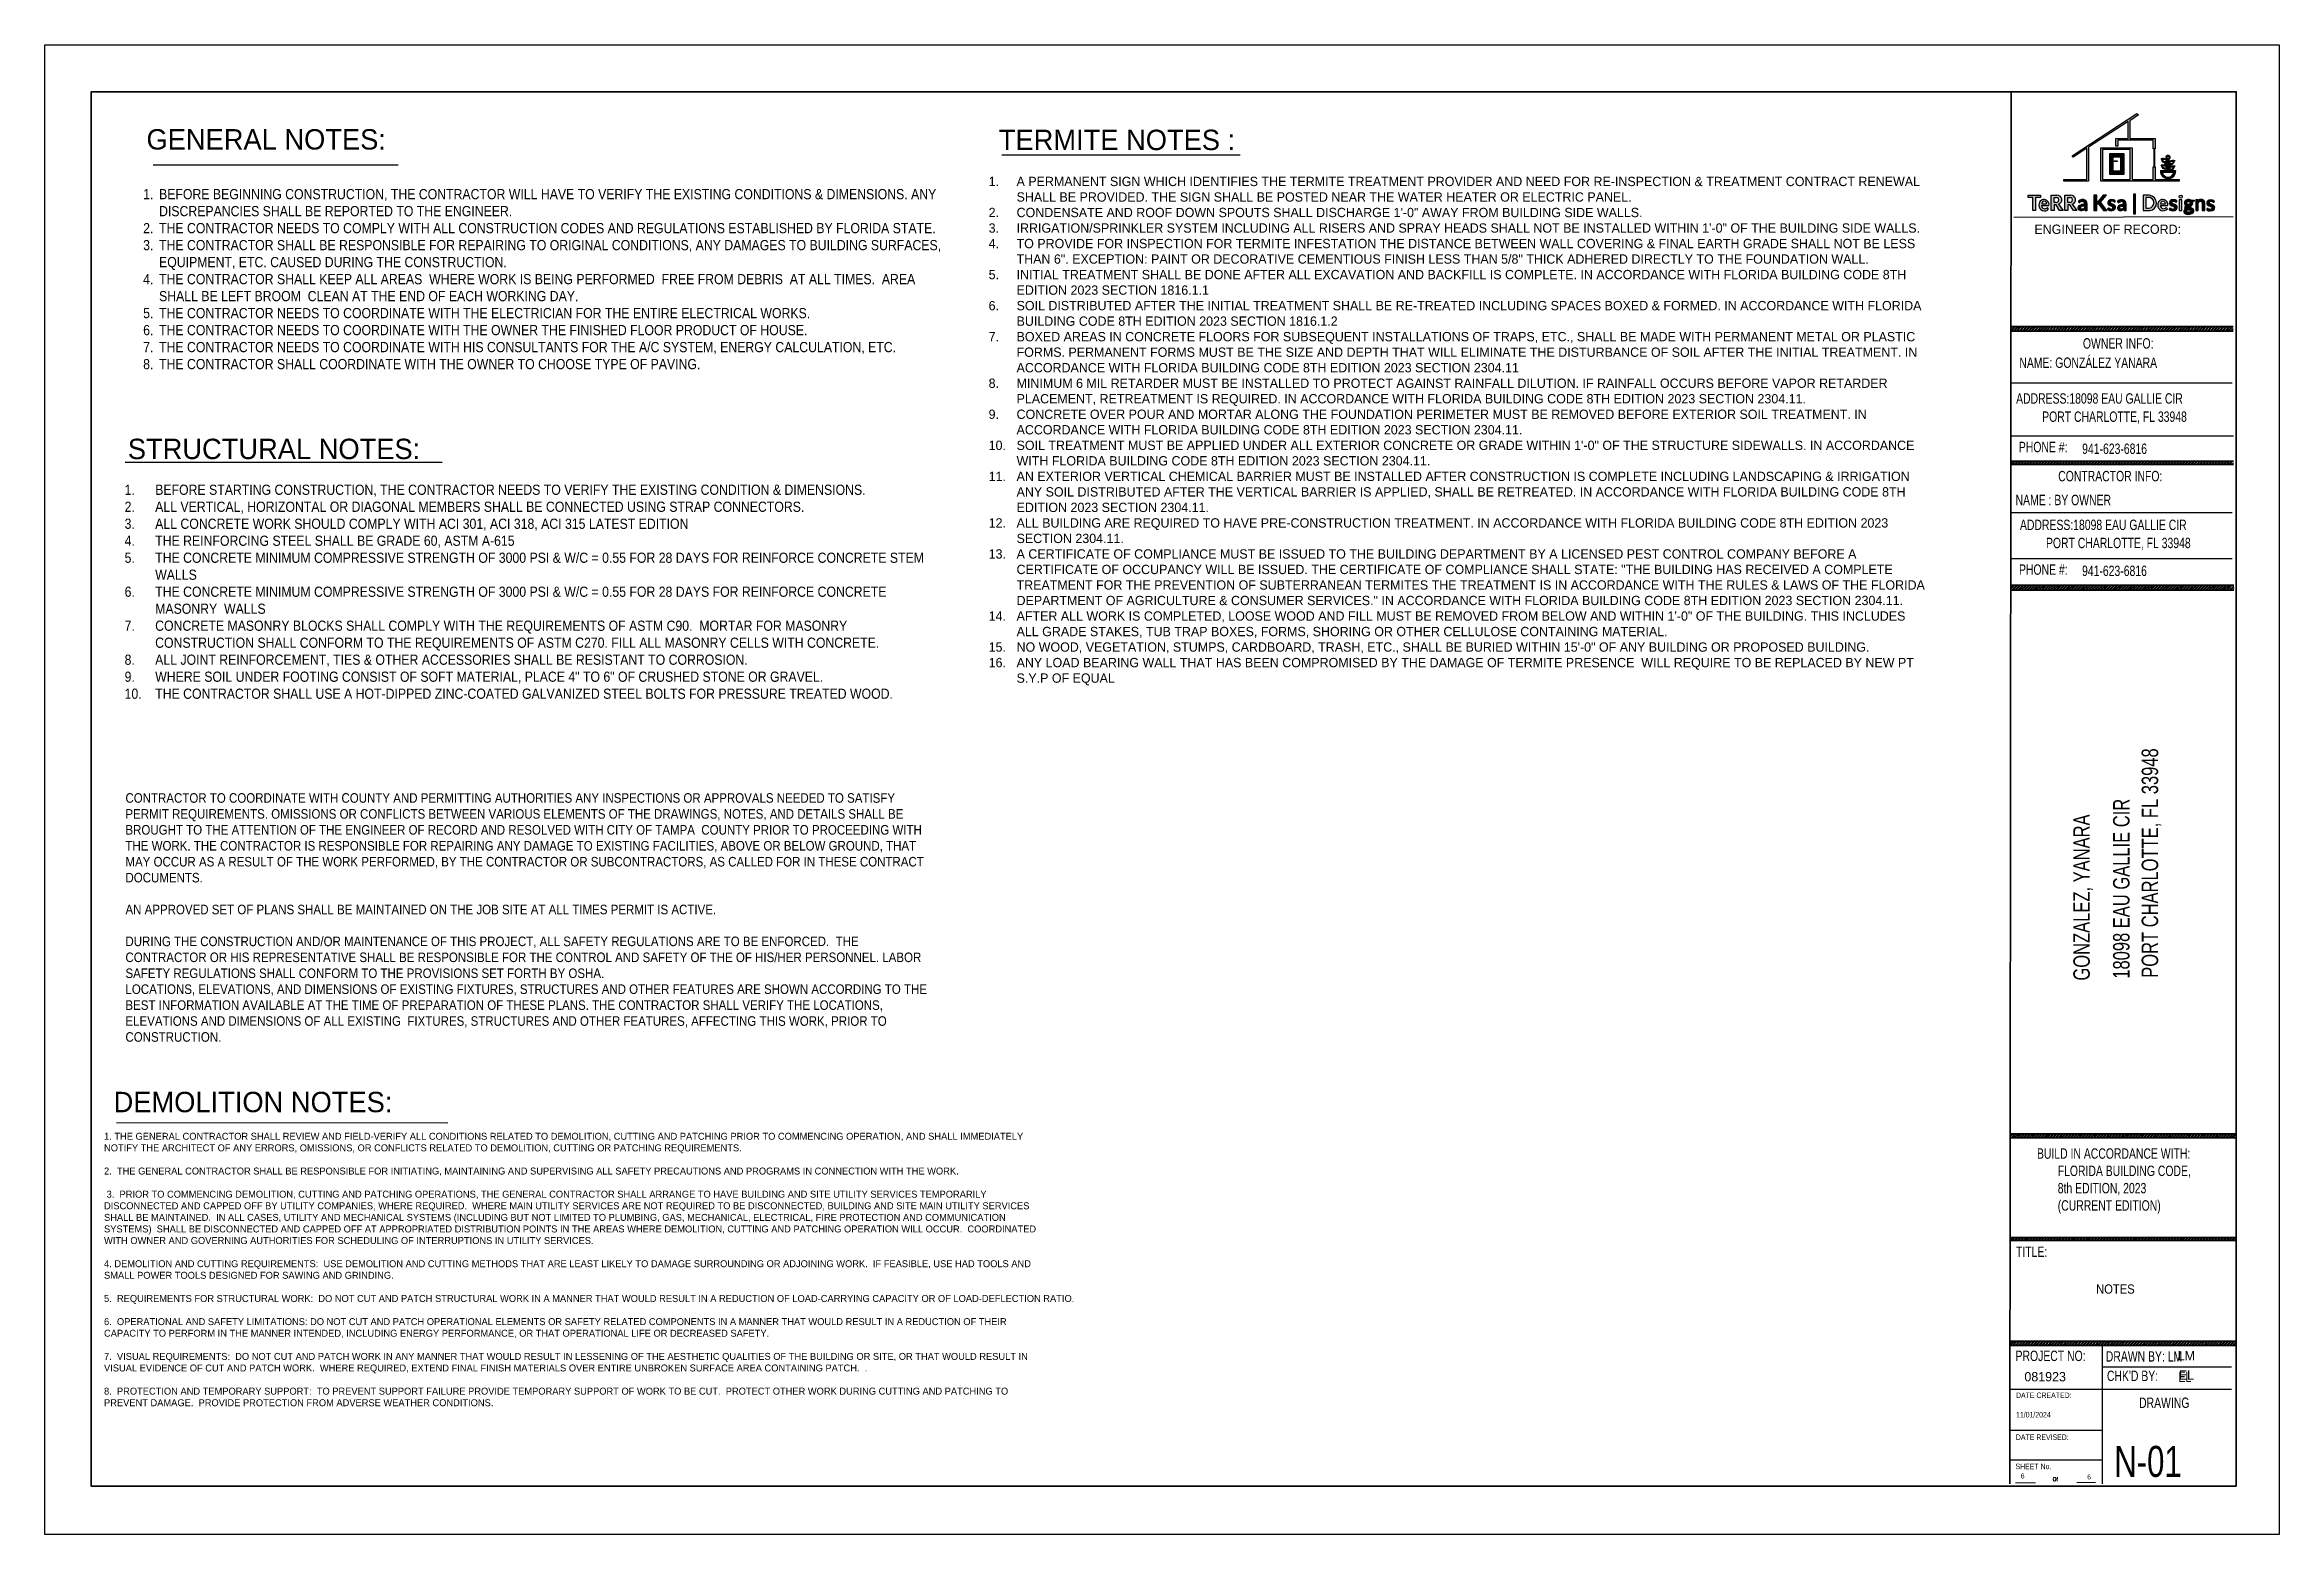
# Paper-space layout 'N-01' of a CAD drawing. Header units: inches. Extents: x 0 to 36, y 0 to 24.
import ezdxf

# ---------------------------------------------------------------- set-up
doc = ezdxf.new("R2010")
doc.units = ezdxf.units.IN
doc.header["$LTSCALE"] = 0.5
doc.header["$MEASUREMENT"] = 0
for name, color, linetype, lineweight in [('A-Anno-Titl-Bdry', 239, 'Continuous', 35), ('A-Anno-Titl-Note', 231, 'Continuous', 25), ('A-Anno-Titl-Otln', 236, 'Continuous', 35), ('A-Anno-Titl-Thin', 231, 'Continuous', 25), ('TXT', 4, 'Continuous', 9)]:
    doc.layers.add(name, color=color, linetype=linetype, lineweight=lineweight)
doc.styles.add('100A', font='arch.shx', dxfattribs={"width": 0.9, "height": 6.4})
doc.styles.add('Annotative', font='arch.shx', dxfattribs={"width": 0.75})
doc.styles.add('ARCH', font='arch.shx')
doc.styles.add('Lmar Style', font='arch.shx', dxfattribs={"width": 0.75})
doc.styles.add('RomanS', font='romans.shx')
pattern_1 = [(45, (5.927834, 0.04212), (-0.02365764, 0.02365764), []), (45, (5.943606, 0.04212), (-0.02365764, 0.02365764), [])]

psp = doc.layouts.new('N-01')

# ---------------------------------------------------------------- texts
at = {"color": 0, "transparency": 33554687, "style": 'ARCH'}
for s, p in [('GENERAL NOTES:', (1.663, 22.294, 15.451)), ('DEMOLITION NOTES:', (1.133, 6.784, 13.481))]:
    psp.add_text(s, height=0.32852, dxfattribs=at).set_placement(p)
at = {"color": 0, "transparency": 33554687, "attachment_point": 1}
for s, width, gutter_width, heights, insert, char_height, style in [('TERMITE NOTES :', 4.86673, 0.0224, [0], (15.394, 22.614), 0.32852, 'ARCH'), ('\\A1;\\pxi-1.5571,l3.5571,tD.3,3.5571,4;1.^IBEFORE BEGINNING CONSTRUCTION, THE CONTRACTOR WILL HAVE TO VERIFY THE EXISTING CONDITIONS & DIMENSIONS. ANY DISCREPANCIES SHALL BE REPORTED TO THE ENGINEER.\\P2.^ITHE CONTRACTOR NEEDS TO COMPLY WITH ALL CONSTRUCTION CODES AND REGULATIONS ESTABLISHED BY FLORIDA STATE.\\P3.^ITHE CONTRACTOR SHALL BE RESPONSIBLE FOR REPAIRING TO ORIGINAL CONDITIONS, ANY DAMAGES TO BUILDING SURFACES, EQUIPMENT, ETC. CAUSED DURING THE CONSTRUCTION.\\P4.^ITHE CONTRACTOR SHALL KEEP ALL AREAS  WHERE WORK IS BEING PERFORMED  FREE FROM DEBRIS  AT ALL TIMES.  AREA SHALL BE LEFT BROOM  CLEAN AT THE END OF EACH WORKING DAY.\\P5.^ITHE CONTRACTOR NEEDS TO COORDINATE WITH THE ELECTRICIAN FOR THE ENTIRE ELECTRICAL WORKS.\\P6.^ITHE CONTRACTOR NEEDS TO COORDINATE WITH THE OWNER THE FINISHED FLOOR PRODUCT OF HOUSE.\\P7.^ITHE CONTRACTOR NEEDS TO COORDINATE WITH HIS CONSULTANTS FOR THE A/C SYSTEM, ENERGY CALCULATION, ETC. \\P8.^ITHE CONTRACTOR SHALL COORDINATE WITH THE OWNER TO CHOOSE TYPE OF PAVING.\\P\\pi0,l0,tz; ', 13.24276, 0.0257, [8.808], (1.281, 21.658), 0.164261, '100A'), ('STRUCTURAL NOTES:', 5.5779, 0.0257, [0], (1.362, 17.635), 0.32852, 'ARCH'), ('\\A1;\\pxi-3,l4,t1;1.^IBEFORE STARTING CONSTRUCTION, THE CONTRACTOR NEEDS TO VERIFY THE EXISTING CONDITION & DIMENSIONS.\\P2.^IALL VERTICAL, HORIZONTAL OR DIAGONAL MEMBERS SHALL BE CONNECTED USING STRAP CONNECTORS.\\P3.^IALL CONCRETE WORK SHOULD COMPLY WITH ACI 301, ACI 318, ACI 315 LATEST EDITION\\P4.^ITHE REINFORCING STEEL SHALL BE GRADE 60, ASTM A-615^I\\P5.^ITHE CONCRETE MINIMUM COMPRESSIVE STRENGTH OF 3000 PSI & W/C = 0.55 FOR 28 DAYS FOR REINFORCE CONCRETE STEM WALLS\\P6.^ITHE CONCRETE MINIMUM COMPRESSIVE STRENGTH OF 3000 PSI & W/C = 0.55 FOR 28 DAYS FOR REINFORCE CONCRETE MASONRY  WALLS\\P7.^ICONCRETE MASONRY BLOCKS SHALL COMPLY WITH THE REQUIREMENTS OF ASTM C90.  MORTAR FOR MASONRY CONSTRUCTION SHALL CONFORM TO THE REQUIREMENTS OF ASTM C270. FILL ALL MASONRY CELLS WITH CONCRETE.\\P8.^IALL JOINT REINFORCEMENT, TIES & OTHER ACCESSORIES SHALL BE RESISTANT TO CORROSION.\\P9.^IWHERE SOIL UNDER FOOTING CONSIST OF SOFT MATERIAL, PLACE 4" TO 6" OF CRUSHED STONE OR GRAVEL.\\P10.^ITHE CONTRACTOR SHALL USE A HOT-DIPPED ZINC-COATED GALVANIZED STEEL BOLTS FOR PRESSURE TREATED WOOD.', 12.76387, 0.0257, [0], (1.146, 16.895), 0.164261, '100A'), ('\\A1;CONTRACTOR TO COORDINATE WITH COUNTY AND PERMITTING AUTHORITIES ANY INSPECTIONS OR APPROVALS NEEDED TO SATISFY PERMIT REQUIREMENTS. OMISSIONS OR CONFLICTS BETWEEN VARIOUS ELEMENTS OF THE DRAWINGS, NOTES, AND DETAILS SHALL BE BROUGHT TO THE ATTENTION OF THE ENGINEER OF RECORD AND RESOLVED WITH CITY OF TAMPA  COUNTY PRIOR TO PROCEEDING WITH THE WORK. THE CONTRACTOR IS RESPONSIBLE FOR REPAIRING ANY DAMAGE TO EXISTING FACILITIES, ABOVE OR BELOW GROUND, THAT MAY OCCUR AS A RESULT OF THE WORK PERFORMED, BY THE CONTRACTOR OR SUBCONTRACTORS, AS CALLED FOR IN THESE CONTRACT DOCUMENTS.\\P\\PAN APPROVED SET OF PLANS SHALL BE MAINTAINED ON THE JOB SITE AT ALL TIMES PERMIT IS ACTIVE.\\P\\PDURING THE CONSTRUCTION AND/OR MAINTENANCE OF THIS PROJECT, ALL SAFETY REGULATIONS ARE TO BE ENFORCED.  THE CONTRACTOR OR HIS REPRESENTATIVE SHALL BE RESPONSIBLE FOR THE CONTROL AND SAFETY OF THE OF HIS/HER PERSONNEL. LABOR SAFETY REGULATIONS SHALL CONFORM TO THE PROVISIONS SET FORTH BY OSHA.\\PLOCATIONS, ELEVATIONS, AND DIMENSIONS OF EXISTING FIXTURES, STRUCTURES AND OTHER FEATURES ARE SHOWN ACCORDING TO THE BEST INFORMATION AVAILABLE AT THE TIME OF PREPARATION OF THESE PLANS. THE CONTRACTOR SHALL VERIFY THE LOCATIONS, ELEVATIONS AND DIMENSIONS OF ALL EXISTING  FIXTURES, STRUCTURES AND OTHER FEATURES, AFFECTING THIS WORK, PRIOR TO CONSTRUCTION.', 12.92488, 9.929, [25.084], (1.324, 11.924), 0.153995, '100A'), ('\\pxqc;NOTES', 4.26673, 0.469, [0.113], (31.249, 4.01), 0.15, '100A')]:
    psp.add_mtext_dynamic_manual_height_columns(s, width=width, gutter_width=gutter_width, heights=heights, dxfattribs=dict(at, insert=insert, char_height=char_height, style=style))
at = {"color": 0, "transparency": 33554687, "attachment_point": 1, "style": 'ARCH'}
for s, insert, char_height, width in [('\\P\\pxi-3,l3,t3;1.^IA PERMANENT SIGN WHICH IDENTIFIES THE TERMITE TREATMENT PROVIDER AND NEED FOR RE-INSPECTION & TREATMENT CONTRACT RENEWAL SHALL BE PROVIDED. THE SIGN SHALL BE POSTED NEAR THE WATER HEATER OR ELECTRIC PANEL.\\P2.^ICONDENSATE AND ROOF DOWN SPOUTS SHALL DISCHARGE 1\'-0" AWAY FROM BUILDING SIDE WALLS.\\P3.^IIRRIGATION/SPRINKLER SYSTEM INCLUDING ALL RISERS AND SPRAY HEADS SHALL NOT BE INSTALLED WITHIN 1\'-0" OF THE BUILDING SIDE WALLS.\\P4.^ITO PROVIDE FOR INSPECTION FOR TERMITE INFESTATION THE DISTANCE BETWEEN WALL COVERING & FINAL EARTH GRADE SHALL NOT BE LESS THAN 6". EXCEPTION: PAINT OR DECORATIVE CEMENTIOUS FINISH LESS THAN 5/8" THICK ADHERED DIRECTLY TO THE FOUNDATION WALL.\\P5.^IINITIAL TREATMENT SHALL BE DONE AFTER ALL EXCAVATION AND BACKFILL IS COMPLETE. IN ACCORDANCE WITH FLORIDA BUILDING CODE 8TH EDITION 2023 SECTION 1816.1.1\\P6.^ISOIL DISTRIBUTED AFTER THE INITIAL TREATMENT SHALL BE RE-TREATED INCLUDING SPACES BOXED & FORMED. IN ACCORDANCE WITH FLORIDA BUILDING CODE 8TH EDITION 2023 SECTION 1816.1.2\\P7.^IBOXED AREAS IN CONCRETE FLOORS FOR SUBSEQUENT INSTALLATIONS OF TRAPS, ETC., SHALL BE MADE WITH PERMANENT METAL OR PLASTIC FORMS. PERMANENT FORMS MUST BE THE SIZE AND DEPTH THAT WILL ELIMINATE THE DISTURBANCE OF SOIL AFTER THE INITIAL TREATMENT. IN ACCORDANCE WITH FLORIDA BUILDING CODE 8TH EDITION 2023 SECTION 2304.11\\P8.^IMINIMUM 6 MIL RETARDER MUST BE INSTALLED TO PROTECT AGAINST RAINFALL DILUTION. IF RAINFALL OCCURS BEFORE VAPOR RETARDER PLACEMENT, RETREATMENT IS REQUIRED. IN ACCORDANCE WITH FLORIDA BUILDING CODE 8TH EDITION 2023 SECTION 2304.11.\\P9.^ICONCRETE OVER POUR AND MORTAR ALONG THE FOUNDATION PERIMETER MUST BE REMOVED BEFORE EXTERIOR SOIL TREATMENT. IN ACCORDANCE WITH FLORIDA BUILDING CODE 8TH EDITION 2023 SECTION 2304.11.\\P10.^ISOIL TREATMENT MUST BE APPLIED UNDER ALL EXTERIOR CONCRETE OR GRADE WITHIN 1\'-0" OF THE STRUCTURE SIDEWALLS. IN ACCORDANCE WITH FLORIDA BUILDING CODE 8TH EDITION 2023 SECTION 2304.11.\\P11.^IAN EXTERIOR VERTICAL CHEMICAL BARRIER MUST BE INSTALLED AFTER CONSTRUCTION IS COMPLETE INCLUDING LANDSCAPING & IRRIGATION ANY SOIL DISTRIBUTED AFTER THE VERTICAL BARRIER IS APPLIED, SHALL BE RETREATED. IN ACCORDANCE WITH FLORIDA BUILDING CODE 8TH EDITION 2023 SECTION 2304.11.\\P12.^IALL BUILDING ARE REQUIRED TO HAVE PRE-CONSTRUCTION TREATMENT. IN ACCORDANCE WITH FLORIDA BUILDING CODE 8TH EDITION 2023 SECTION 2304.11.\\P13.^IA CERTIFICATE OF COMPLIANCE MUST BE ISSUED TO THE BUILDING DEPARTMENT BY A LICENSED PEST CONTROL COMPANY BEFORE A CERTIFICATE OF OCCUPANCY WILL BE ISSUED. THE CERTIFICATE OF COMPLIANCE SHALL STATE: "THE BUILDING HAS RECEIVED A COMPLETE TREATMENT FOR THE PREVENTION OF SUBTERRANEAN TERMITES THE TREATMENT IS IN ACCORDANCE WITH THE RULES & LAWS OF THE FLORIDA DEPARTMENT OF AGRICULTURE & CONSUMER SERVICES." IN ACCORDANCE WITH FLORIDA BUILDING CODE 8TH EDITION 2023 SECTION 2304.11.\\P14.^IAFTER ALL WORK IS COMPLETED, LOOSE WOOD AND FILL MUST BE REMOVED FROM BELOW AND WITHIN 1\'-0" OF THE BUILDING. THIS INCLUDES ALL GRADE STAKES, TUB TRAP BOXES, FORMS, SHORING OR OTHER CELLULOSE CONTAINING MATERIAL.\\P15.^INO WOOD, VEGETATION, STUMPS, CARDBOARD, TRASH, ETC., SHALL BE BURIED WITHIN 15\'-0" OF ANY BUILDING OR PROPOSED BUILDING.\\P16.^IANY LOAD BEARING WALL THAT HAS BEEN COMPROMISED BY THE DAMAGE OF TERMITE PRESENCE  WILL REQUIRE TO BE REPLACED BY NEW PT S.Y.P OF EQUAL ', (15.23, 22.105), 0.15, 15.05476), ('\\P1. THE GENERAL CONTRACTOR SHALL REVIEW AND FIELD-VERIFY ALL CONDITIONS RELATED TO DEMOLITION, CUTTING AND PATCHING PRIOR TO COMMENCING OPERATION, AND SHALL IMMEDIATELY NOTIFY THE ARCHITECT OF ANY ERRORS, OMISSIONS, OR CONFLICTS RELATED TO DEMOLITION, CUTTING OR PATCHING REQUIREMENTS.\\P\\P2.  THE GENERAL CONTRACTOR SHALL BE RESPONSIBLE FOR INITIATING, MAINTAINING AND SUPERVISING ALL SAFETY PRECAUTIONS AND PROGRAMS IN CONNECTION WITH THE WORK.\\P\\P 3.  PRIOR TO COMMENCING DEMOLITION, CUTTING AND PATCHING OPERATIONS, THE GENERAL CONTRACTOR SHALL ARRANGE TO HAVE BUILDING AND SITE UTILITY SERVICES TEMPORARILY DISCONNECTED AND CAPPED OFF BY UTILITY COMPANIES, WHERE REQUIRED.  WHERE MAIN UTILITY SERVICES ARE NOT REQUIRED TO BE DISCONNECTED, BUILDING AND SITE MAIN UTILITY SERVICES SHALL BE MAINTAINED.  IN ALL CASES, UTILITY AND MECHANICAL SYSTEMS (INCLUDING BUT NOT LIMITED TO PLUMBING, GAS, MECHANICAL, ELECTRICAL, FIRE PROTECTION AND COMMUNICATION SYSTEMS)  SHALL BE DISCONNECTED AND CAPPED OFF AT APPROPRIATED DISTRIBUTION POINTS IN THE AREAS WHERE DEMOLITION, CUTTING AND PATCHING OPERATION WILL OCCUR.  COORDINATED WITH OWNER AND GOVERNING AUTHORITIES FOR SCHEDULING OF INTERRUPTIONS IN UTILITY SERVICES.\\P\\P4. DEMOLITION AND CUTTING REQUIREMENTS:  USE DEMOLITION AND CUTTING METHODS THAT ARE LEAST LIKELY TO DAMAGE SURROUNDING OR ADJOINING WORK.  IF FEASIBLE, USE HAD TOOLS AND SMALL POWER TOOLS DESIGNED FOR SAWING AND GRINDING.\\P\\P5.  REQUIREMENTS FOR STRUCTURAL WORK:  DO NOT CUT AND PATCH STRUCTURAL WORK IN A MANNER THAT WOULD RESULT IN A REDUCTION OF LOAD-CARRYING CAPACITY OR OF LOAD-DEFLECTION RATIO.\\P\\P6.  OPERATIONAL AND SAFETY LIMITATIONS: DO NOT CUT AND PATCH OPERATIONAL ELEMENTS OR SAFETY RELATED COMPONENTS IN A MANNER THAT WOULD RESULT IN A REDUCTION OF THEIR CAPACITY TO PERFORM IN THE MANNER INTENDED, INCLUDING ENERGY PERFORMANCE, OR THAT OPERATIONAL LIFE OR DECREASED SAFETY.\\P\\P7.  VISUAL REQUIREMENTS:  DO NOT CUT AND PATCH WORK IN ANY MANNER THAT WOULD RESULT IN LESSENING OF THE AESTHETIC QUALITIES OF THE BUILDING OR SITE, OR THAT WOULD RESULT IN VISUAL EVIDENCE OF CUT AND PATCH WORK.  WHERE REQUIRED, EXTEND FINAL FINISH MATERIALS OVER ENTIRE UNBROKEN SURFACE AREA CONTAINING PATCH.  .\\P\\P8.  PROTECTION AND TEMPORARY SUPPORT:  TO PREVENT SUPPORT FAILURE PROVIDE TEMPORARY SUPPORT OF WORK TO BE CUT.  PROTECT OTHER WORK DURING CUTTING AND PATCHING TO PREVENT DAMAGE.  PROVIDE PROTECTION FROM ADVERSE WEATHER CONDITIONS.', (0.979, 6.639), 0.111968, 15.21614)]:
    psp.add_mtext(s, dxfattribs=dict(at, insert=insert, char_height=char_height, width=width))
at = {"attachment_point": 1, "style": 'ARCH'}
for s, width, insert, char_height in [('LM', 1.76147, (34.386, 2.935), 0.15), ('081923', 1.76147, (31.916, 2.598), 0.15), ('EL', 1.76147, (34.404, 2.625), 0.15), ('6', 1.76147, (31.857, 0.963), 0.08), ('6', 0.78608, (32.928, 0.947), 0.0782)]:
    psp.add_mtext_dynamic_manual_height_columns(s, width=width, gutter_width=0.469, heights=[0], dxfattribs=dict(at, insert=insert, char_height=char_height))
at = {"insert": (33.364, 1.408), "char_height": 0.5, "width": 0.80293, "attachment_point": 1, "style": 'Annotative'}
psp.add_mtext('N-01', dxfattribs=at)

# ---------------------------------------------------------------- blocks, each defined once
blk = doc.blocks.new('TB-24X36')
h = blk.add_hatch(color=256)
h.dxf.hatch_style = 1
h.paths.add_polyline_path([(32.814, 22.069), (32.814, 21.797), (32.619, 21.797), (32.619, 21.673), (32.649, 21.673), (32.649, 21.77), (33.219, 21.77), (33.219, 21.628), (33.232, 21.628), (33.232, 21.343), (33.219, 21.343), (33.219, 21.137), (32.878, 21.137), (32.878, 21.648), (32.377, 21.648), (32.377, 21.111), (33.635, 21.111), (33.635, 21.138), (33.248, 21.138), (33.248, 21.343), (33.238, 21.343), (33.238, 21.628), (33.248, 21.628), (33.248, 21.795), (32.84, 21.795), (32.84, 22.084), (32.981, 22.176), (32.956, 22.201), (31.913, 21.519), (31.929, 21.496), (32.147, 21.639), (32.147, 21.139), (31.78, 21.139), (31.78, 21.109), (32.174, 21.109), (32.174, 21.655)])
h.paths.add_polyline_path([(32.403, 21.619), (32.847, 21.619), (32.847, 21.139), (32.403, 21.139)], flags=16)
h.paths.add_polyline_path([(32.516, 21.548), (32.752, 21.548), (32.752, 21.224), (32.516, 21.224)], flags=0)
h.paths.add_polyline_path([(32.544, 21.52), (32.725, 21.52), (32.725, 21.252), (32.544, 21.252)], flags=0)
h.paths.add_polyline_path([(32.563, 21.5), (32.705, 21.5), (32.705, 21.271), (32.563, 21.271)], flags=0)
h.paths.add_polyline_path([(32.57, 21.494), (32.699, 21.494), (32.699, 21.278), (32.57, 21.278)], flags=0)
h.paths.add_polyline_path([(32.589, 21.436), (32.64, 21.436), (32.64, 21.428), (32.589, 21.428)], flags=0)
h.paths.add_polyline_path([(32.705, 21.5), (32.563, 21.5), (32.563, 21.271), (32.705, 21.271)], flags=0)
h = blk.add_hatch(color=256)
h.dxf.hatch_style = 1
h.paths.add_polyline_path([(32.752, 21.548), (32.516, 21.548), (32.516, 21.224), (32.752, 21.224)])
h.paths.add_polyline_path([(32.725, 21.52), (32.725, 21.252), (32.544, 21.252), (32.544, 21.52)], flags=16)
h.paths.add_polyline_path([(32.705, 21.5), (32.705, 21.271), (32.563, 21.271), (32.563, 21.5)], flags=0)
h.paths.add_polyline_path([(32.699, 21.494), (32.699, 21.278), (32.57, 21.278), (32.57, 21.494)], flags=0)
h.paths.add_polyline_path([(32.64, 21.436), (32.64, 21.428), (32.589, 21.428), (32.589, 21.436)], flags=0)
h = blk.add_hatch(color=256)
h.dxf.hatch_style = 1
h.paths.add_polyline_path([(32.705, 21.5), (32.563, 21.5), (32.563, 21.271), (32.705, 21.271)])
h.paths.add_polyline_path([(32.699, 21.494), (32.699, 21.278), (32.57, 21.278), (32.57, 21.494)], flags=16)
h.paths.add_polyline_path([(32.64, 21.436), (32.64, 21.428), (32.589, 21.428), (32.589, 21.436)], flags=0)
h.paths.add_polyline_path([(32.64, 21.436), (32.589, 21.436), (32.589, 21.428), (32.64, 21.428)], flags=0)
h = blk.add_hatch(color=256)
h.dxf.hatch_style = 1
edge = h.paths.add_edge_path()
edge.add_arc((33.457, 21.493), 0.0337, 292.0716, 609.5125)
edge.add_line((33.445, 21.461), (33.445, 21.437))
edge.add_spline(control_points=[(33.445, 21.437), (33.438, 21.447), (33.415, 21.477), (33.374, 21.474), (33.345, 21.471)], knot_values=[0.000147, 0.000147, 0.000147, 0.000147, 0.056937, 0.18961, 0.18961, 0.18961, 0.18961], degree=3, periodic=0)
edge.add_spline(control_points=[(33.345, 21.471), (33.349, 21.464), (33.366, 21.437), (33.397, 21.386), (33.433, 21.406), (33.445, 21.413)], knot_values=[0.000093, 0.000093, 0.000093, 0.000093, 0.044317, 0.163563, 0.228901, 0.228901, 0.228901, 0.228901], degree=3, periodic=0)
edge.add_line((33.445, 21.413), (33.445, 21.334))
edge.add_spline(control_points=[(33.445, 21.334), (33.438, 21.344), (33.415, 21.375), (33.374, 21.371), (33.345, 21.368)], knot_values=[0.000048, 0.000048, 0.000048, 0.000048, 0.056937, 0.18961, 0.18961, 0.18961, 0.18961], degree=3, periodic=0)
edge.add_spline(control_points=[(33.345, 21.368), (33.349, 21.361), (33.366, 21.335), (33.397, 21.283), (33.433, 21.303), (33.445, 21.31)], knot_values=[0.000029, 0.000029, 0.000029, 0.000029, 0.044253, 0.163499, 0.228901, 0.228901, 0.228901, 0.228901], degree=3, periodic=0)
edge.add_line((33.445, 21.31), (33.445, 21.283))
edge.add_line((33.445, 21.283), (33.335, 21.283))
edge.add_arc((33.458, 21.271), 0.123, 174.3758, 365.6304)
edge.add_line((33.58, 21.283), (33.507, 21.283))
edge.add_spline(control_points=[(33.507, 21.283), (33.507, 21.283), (33.505, 21.283), (33.503, 21.283), (33.502, 21.283)], knot_values=[0.057332, 0.057332, 0.057332, 0.057332, 0.059217, 0.067464, 0.067464, 0.067464, 0.067464], degree=3, periodic=0)
edge.add_line((33.502, 21.283), (33.47, 21.283))
edge.add_line((33.47, 21.283), (33.47, 21.296))
edge.add_spline(control_points=[(33.47, 21.296), (33.48, 21.29), (33.491, 21.284), (33.502, 21.283)], knot_values=[0, 0, 0, 0, 0.057332, 0.057332, 0.057332, 0.057332], degree=3, periodic=0)
edge.add_line((33.502, 21.283), (33.507, 21.283))
edge.add_spline(control_points=[(33.507, 21.283), (33.527, 21.285), (33.549, 21.321), (33.566, 21.347), (33.57, 21.354)], knot_values=[0.067464, 0.067464, 0.067464, 0.067464, 0.184823, 0.229048, 0.229048, 0.229048, 0.229048], degree=3, periodic=0)
edge.add_spline(control_points=[(33.57, 21.354), (33.541, 21.357), (33.5, 21.361), (33.477, 21.33), (33.47, 21.321)], knot_values=[0, 0, 0, 0, 0.132673, 0.189716, 0.189716, 0.189716, 0.189716], degree=3, periodic=0)
edge.add_line((33.47, 21.321), (33.47, 21.386))
edge.add_spline(control_points=[(33.47, 21.386), (33.482, 21.379), (33.517, 21.359), (33.549, 21.411), (33.565, 21.437), (33.57, 21.444)], knot_values=[0, 0, 0, 0, 0.065431, 0.184676, 0.228901, 0.228901, 0.228901, 0.228901], degree=3, periodic=0)
edge.add_spline(control_points=[(33.57, 21.444), (33.541, 21.447), (33.5, 21.451), (33.477, 21.42), (33.47, 21.41)], knot_values=[0, 0, 0, 0, 0.132673, 0.18961, 0.18961, 0.18961, 0.18961], degree=3, periodic=0)
edge.add_line((33.47, 21.41), (33.47, 21.461))
edge = h.paths.add_edge_path(flags=16)
edge.add_spline(control_points=[(33.433, 21.431), (33.428, 21.426), (33.416, 21.416), (33.383, 21.422), (33.373, 21.444), (33.367, 21.457)], knot_values=[0, 0, 0, 0, 0.031107, 0.077894, 0.146017, 0.146017, 0.146017, 0.146017], degree=3, periodic=0)
edge.add_spline(control_points=[(33.367, 21.457), (33.385, 21.459), (33.414, 21.461), (33.428, 21.439), (33.433, 21.431)], knot_values=[0, 0, 0, 0, 0.082948, 0.129225, 0.129225, 0.129225, 0.129225], degree=3, periodic=0)
h.paths.add_polyline_path([(33.439, 21.493, -1), (33.475, 21.493, -1)], flags=16)
edge = h.paths.add_edge_path(flags=16)
edge.add_spline(control_points=[(33.482, 21.404), (33.487, 21.412), (33.501, 21.434), (33.529, 21.432), (33.547, 21.43)], knot_values=[0, 0, 0, 0, 0.046277, 0.129225, 0.129225, 0.129225, 0.129225], degree=3, periodic=0)
edge.add_spline(control_points=[(33.547, 21.43), (33.542, 21.417), (33.532, 21.395), (33.498, 21.389), (33.486, 21.4), (33.482, 21.404)], knot_values=[0, 0, 0, 0, 0.068123, 0.11491, 0.146017, 0.146017, 0.146017, 0.146017], degree=3, periodic=0)
edge = h.paths.add_edge_path(flags=16)
edge.add_spline(control_points=[(33.367, 21.354), (33.385, 21.356), (33.414, 21.359), (33.428, 21.336), (33.433, 21.328)], knot_values=[0, 0, 0, 0, 0.082948, 0.129225, 0.129225, 0.129225, 0.129225], degree=3, periodic=0)
edge.add_spline(control_points=[(33.433, 21.328), (33.428, 21.324), (33.416, 21.313), (33.383, 21.32), (33.373, 21.341), (33.367, 21.354)], knot_values=[0, 0, 0, 0, 0.031107, 0.077894, 0.146017, 0.146017, 0.146017, 0.146017], degree=3, periodic=0)
edge = h.paths.add_edge_path(flags=16)
edge.add_spline(control_points=[(33.482, 21.314), (33.487, 21.322), (33.501, 21.345), (33.529, 21.342), (33.548, 21.341)], knot_values=[0, 0, 0, 0, 0.046277, 0.129225, 0.129225, 0.129225, 0.129225], degree=3, periodic=0)
edge.add_spline(control_points=[(33.548, 21.341), (33.542, 21.328), (33.532, 21.306), (33.498, 21.3), (33.486, 21.31), (33.482, 21.314)], knot_values=[0, 0, 0, 0, 0.068123, 0.11491, 0.146017, 0.146017, 0.146017, 0.146017], degree=3, periodic=0)
h.paths.add_polyline_path([(33.55, 21.257, -0.874805), (33.363, 21.257)], flags=16)
h = blk.add_hatch(color=256)
h.dxf.hatch_style = 1
h.paths.add_polyline_path([(33.473, 21.36, 1), (33.498, 21.36, 1)])
h.paths.add_polyline_path([(33.493, 21.36, -1), (33.477, 21.36, -1)], flags=16)
h.paths.add_polyline_path([(33.407, 21.382, 1), (33.44, 21.382, 1)])
h.paths.add_polyline_path([(33.435, 21.382, -1), (33.412, 21.382, -1)], flags=16)
h = blk.add_hatch(color=256)
h.dxf.hatch_style = 1
h.paths.add_polyline_path([(31.323, 20.844), (31.402, 20.844), (31.402, 20.883), (31.204, 20.883), (31.204, 20.845), (31.279, 20.845), (31.279, 20.636), (31.323, 20.636)])
h.paths.add_polyline_path([(31.378, 20.725, 0.725804), (31.534, 20.663), (31.516, 20.685, -0.702511), (31.421, 20.717), (31.539, 20.717, 1.160584)])
h.paths.add_polyline_path([(31.501, 20.743), (31.423, 20.745, -1.06753)], flags=16)
h.paths.add_polyline_path([(31.666, 20.882), (31.575, 20.882), (31.575, 20.635), (31.622, 20.636), (31.622, 20.728, -0.066341), (31.655, 20.73), (31.711, 20.639), (31.766, 20.637), (31.691, 20.74, 0.919487)])
h.paths.add_polyline_path([(31.621, 20.848), (31.654, 20.848, -1.053423), (31.656, 20.766), (31.621, 20.765)], flags=16)
h.paths.add_polyline_path([(31.888, 20.883), (31.797, 20.883), (31.797, 20.635), (31.845, 20.636), (31.845, 20.728, -0.066341), (31.877, 20.73), (31.933, 20.639), (31.988, 20.638), (31.913, 20.74, 0.919487)])
h.paths.add_polyline_path([(31.843, 20.848), (31.876, 20.848, -1.053423), (31.878, 20.766), (31.843, 20.765)], flags=16)
h.paths.add_polyline_path([(33.292, 20.725, 0.725804), (33.448, 20.664), (33.429, 20.685, -0.702511), (33.334, 20.718), (33.452, 20.718, 1.160584)])
h.paths.add_polyline_path([(33.337, 20.746, -1.06753), (33.415, 20.744)], flags=16)
h = blk.add_hatch(color=256)
h.dxf.hatch_style = 1
h.paths.add_polyline_path([(32.464, 20.882), (32.413, 20.882), (32.331, 20.78), (32.308, 20.78), (32.308, 20.884), (32.262, 20.884), (32.262, 20.637), (32.31, 20.637), (32.31, 20.745), (32.335, 20.745), (32.42, 20.637), (32.47, 20.637), (32.376, 20.764), (32.37, 20.77)])
h = blk.add_hatch(color=256)
h.dxf.hatch_style = 1
h.paths.add_polyline_path([(32.932, 20.9), (32.901, 20.9), (32.901, 20.583), (32.932, 20.583)])
h = blk.add_hatch(color=256)
h.dxf.hatch_style = 1
h.paths.add_polyline_path([(33.159, 20.883), (33.057, 20.884), (33.057, 20.635), (33.161, 20.635, 0.89591)])
h.paths.add_polyline_path([(33.161, 20.677), (33.101, 20.677), (33.101, 20.845), (33.167, 20.845, -0.778769)], flags=16)
h.paths.add_polyline_path([(33.68, 20.81), (33.638, 20.81), (33.638, 20.637), (33.68, 20.637)])
h.paths.add_polyline_path([(33.636, 20.861, 1), (33.687, 20.861, 1)])
h = blk.add_hatch(color=256)
h.dxf.hatch_style = 1
h.paths.add_polyline_path([(32.121, 20.805, 0.311148), (32.017, 20.788, 0.727512), (32.035, 20.769, 0.021646), (32.064, 20.78, -0.539298), (32.111, 20.757), (32.111, 20.736, 0.133292), (32.024, 20.715, 0.475606), (32.021, 20.647, 0.365876), (32.114, 20.658), (32.12, 20.639), (32.129, 20.634), (32.151, 20.634), (32.151, 20.751, 0.301099)])
h.paths.add_polyline_path([(32.111, 20.711), (32.111, 20.682, -0.390959), (32.053, 20.669, -0.388833), (32.049, 20.692, -0.252119), (32.076, 20.708)], flags=16)
h = blk.add_hatch(color=256)
h.dxf.hatch_style = 1
h.paths.add_polyline_path([(32.528, 20.754, -0.541614), (32.537, 20.784, -0.211981), (32.588, 20.775, 0.771475), (32.604, 20.794, 0.363384), (32.498, 20.793, 0.561554), (32.518, 20.716), (32.56, 20.701, -0.724739), (32.55, 20.661, -0.120496), (32.506, 20.673, 0.667097), (32.485, 20.652, 0.385681), (32.601, 20.659, 0.540897), (32.578, 20.733)])
h = blk.add_hatch(color=256)
h.dxf.hatch_style = 1
h.paths.add_polyline_path([(32.749, 20.804, 0.311148), (32.645, 20.786, 0.727512), (32.663, 20.767, 0.021646), (32.692, 20.779, -0.539298), (32.739, 20.756), (32.739, 20.735, 0.133292), (32.652, 20.713, 0.475606), (32.649, 20.645, 0.365876), (32.742, 20.656), (32.748, 20.638), (32.757, 20.633), (32.779, 20.633), (32.779, 20.75, 0.301099)])
h.paths.add_polyline_path([(32.739, 20.709), (32.739, 20.68, -0.390959), (32.681, 20.667, -0.388833), (32.677, 20.69, -0.252119), (32.704, 20.706)], flags=16)
h = blk.add_hatch(color=256)
h.dxf.hatch_style = 1
h.paths.add_polyline_path([(33.521, 20.752, -0.541614), (33.53, 20.782, -0.211981), (33.581, 20.773, 0.771475), (33.597, 20.792, 0.363384), (33.491, 20.791, 0.561554), (33.511, 20.714), (33.553, 20.699, -0.724739), (33.543, 20.659, -0.120496), (33.5, 20.672, 0.667097), (33.478, 20.65, 0.385681), (33.594, 20.657, 0.540897), (33.571, 20.731)])
h = blk.add_hatch(color=256)
h.dxf.hatch_style = 1
edge = h.paths.add_edge_path()
edge.add_ellipse((33.787, 20.757), major_axis=(0.0674, 0), ratio=0.839251, start_angle=251.0262, end_angle=378.0221)
edge.add_line((33.851, 20.775), (33.878, 20.785))
edge.add_line((33.878, 20.785), (33.878, 20.802))
edge.add_line((33.878, 20.802), (33.828, 20.802))
edge.add_ellipse((33.787, 20.757), major_axis=(0.0674, 0), ratio=0.839251, start_angle=412.6517, end_angle=593.8347)
edge.add_arc((33.755, 20.682), 0.0305, 104.0661, 241.2618)
edge.add_arc((33.748, 20.62), 0.0367, 102.2675, 255.5413)
edge.add_arc((33.785, 20.687), 0.113, 245.8832, 316.0011)
edge.add_arc((33.83, 20.633), 0.0444, 326.437, 449.1029)
edge.add_line((33.831, 20.678), (33.771, 20.679))
edge.add_arc((33.777, 20.693), 0.0159, 137.7006, 245.2707, ccw=False)
edge = h.paths.add_edge_path(flags=16)
edge.add_ellipse((33.788, 20.758), major_axis=(0.0307, 0), ratio=0.742552, start_angle=0, end_angle=360)
edge = h.paths.add_edge_path(flags=16)
edge.add_ellipse((33.789, 20.629), major_axis=(0.0418, 0), ratio=0.42029, start_angle=0, end_angle=360)
h = blk.add_hatch(color=256)
h.dxf.hatch_style = 1
h.paths.add_polyline_path([(34.009, 20.764), (34.009, 20.638), (34.051, 20.638), (34.051, 20.763, 0.67117), (33.942, 20.791), (33.942, 20.811), (33.904, 20.812), (33.904, 20.637), (33.945, 20.637), (33.945, 20.763, -0.541952)])
h = blk.add_hatch(color=256)
h.dxf.hatch_style = 1
h.paths.add_polyline_path([(34.126, 20.751, -0.541614), (34.135, 20.781, -0.211981), (34.186, 20.772, 0.771475), (34.202, 20.79, 0.363384), (34.095, 20.79, 0.561554), (34.115, 20.712), (34.158, 20.698, -0.724739), (34.147, 20.658, -0.120496), (34.104, 20.67, 0.667097), (34.082, 20.649, 0.385681), (34.199, 20.655, 0.540897), (34.175, 20.729)])
h = blk.add_hatch()
h.set_pattern_fill('ANSI32', color=256, scale=0.089219)
h.set_pattern_definition([(45, (-3.78282, -0.866356), (-0.023657639, 0.023657639), []), (45, (-3.76705, -0.866356), (-0.023657639, 0.023657639), [])])
h.paths.add_polyline_path([(34.504, 18.767), (30.926, 18.767), (30.926, 18.695), (34.504, 18.695)])
h = blk.add_hatch()
h.set_pattern_fill('ANSI32', color=256, scale=0.089219)
h.set_pattern_definition([(45, (5.93962, 3.424058), (-0.02365764, 0.02365764), []), (45, (5.95539, 3.424058), (-0.02365764, 0.02365764), [])])
h.paths.add_polyline_path([(34.51, 16.597), (30.924, 16.597), (30.924, 16.544), (34.51, 16.544)])
h.paths.add_polyline_path([(34.516, 14.6), (30.922, 14.6), (30.922, 14.518), (34.516, 14.518)])
h = blk.add_hatch()
h.set_pattern_fill('ANSI32', color=256, scale=0.089219)
h.set_pattern_definition(pattern_1)
h.paths.add_polyline_path([(34.54, 5.759), (30.914, 5.759), (30.914, 5.694), (34.54, 5.694)])
h = blk.add_hatch()
h.set_pattern_fill('ANSI32', color=256, scale=0.089219)
h.set_pattern_definition(pattern_1)
h.paths.add_polyline_path([(34.543, 4.09), (30.912, 4.09), (30.912, 4.042), (34.543, 4.042)])
h.paths.add_polyline_path([(34.549, 2.42), (30.911, 2.419), (30.911, 2.352), (34.549, 2.352)])
for p, q in [((33.335, 21.283), (33.445, 21.283)), ((33.363, 21.257), (33.55, 21.257)), ((33.445, 21.437), (33.445, 21.461)), ((33.445, 21.334), (33.445, 21.413)), ((33.445, 21.283), (33.445, 21.31)), ((33.47, 21.461), (33.47, 21.41)), ((33.47, 21.386), (33.47, 21.321)), ((33.47, 21.296), (33.47, 21.283)), ((33.47, 21.283), (33.58, 21.283)), ((33.159, 20.883), (33.057, 20.884)), ((30.971, 20.531), (34.506, 20.541)), ((31.423, 20.745), (31.501, 20.743)), ((31.534, 20.663), (31.516, 20.685)), ((31.622, 20.636), (31.575, 20.635)), ((31.621, 20.765), (31.621, 20.848)), ((31.621, 20.848), (31.654, 20.848)), ((31.656, 20.766), (31.621, 20.765)), ((31.622, 20.728), (31.622, 20.636)), ((31.711, 20.639), (31.655, 20.73)), ((31.691, 20.74), (31.766, 20.637)), ((31.766, 20.637), (31.711, 20.639)), ((31.845, 20.636), (31.797, 20.635)), ((31.843, 20.765), (31.843, 20.848)), ((31.843, 20.848), (31.876, 20.848)), ((31.878, 20.766), (31.843, 20.765)), ((31.845, 20.728), (31.845, 20.636)), ((31.933, 20.639), (31.877, 20.73)), ((31.913, 20.74), (31.988, 20.638)), ((31.988, 20.638), (31.933, 20.639)), ((32.076, 20.708), (32.111, 20.711)), ((32.111, 20.736), (32.111, 20.757)), ((32.111, 20.711), (32.111, 20.682)), ((32.12, 20.639), (32.114, 20.658)), ((32.129, 20.634), (32.12, 20.639)), ((32.151, 20.634), (32.129, 20.634)), ((32.151, 20.751), (32.151, 20.634)), ((32.518, 20.716), (32.56, 20.701)), ((32.578, 20.733), (32.528, 20.754)), ((32.704, 20.706), (32.739, 20.709)), ((32.739, 20.735), (32.739, 20.756)), ((32.739, 20.709), (32.739, 20.68)), ((32.748, 20.638), (32.742, 20.656)), ((32.757, 20.633), (32.748, 20.638)), ((32.779, 20.633), (32.757, 20.633)), ((32.779, 20.75), (32.779, 20.633)), ((33.337, 20.746), (33.415, 20.744)), ((33.448, 20.664), (33.429, 20.685)), ((33.511, 20.714), (33.553, 20.699)), ((33.571, 20.731), (33.521, 20.752)), ((33.831, 20.678), (33.771, 20.679)), ((33.828, 20.802), (33.878, 20.802)), ((33.878, 20.785), (33.851, 20.775)), ((33.878, 20.802), (33.878, 20.785)), ((33.942, 20.811), (33.904, 20.812)), ((33.942, 20.791), (33.942, 20.811)), ((34.009, 20.764), (34.009, 20.638)), ((34.009, 20.638), (34.051, 20.638)), ((34.051, 20.638), (34.051, 20.763)), ((34.115, 20.712), (34.158, 20.698)), ((34.175, 20.729), (34.126, 20.751))]:
    blk.add_line(p, q)
for points in [[(31.78, 21.139), (32.147, 21.139), (32.147, 21.639), (31.929, 21.496), (31.913, 21.519), (32.956, 22.201), (32.981, 22.176), (32.84, 22.084), (32.84, 21.795), (33.248, 21.795), (33.248, 21.628), (33.238, 21.628), (33.238, 21.343), (33.248, 21.343), (33.248, 21.138), (33.635, 21.138), (33.635, 21.111), (32.377, 21.111), (32.377, 21.648), (32.878, 21.648), (32.878, 21.137), (33.219, 21.137), (33.219, 21.343), (33.232, 21.343), (33.232, 21.628), (33.219, 21.628), (33.219, 21.77), (32.649, 21.77), (32.649, 21.673), (32.619, 21.673), (32.619, 21.797), (32.814, 21.797), (32.814, 22.069), (32.174, 21.655), (32.174, 21.109), (31.78, 21.109), (31.78, 21.139)], [(31.279, 20.636), (31.279, 20.845), (31.204, 20.845), (31.204, 20.883), (31.402, 20.883), (31.402, 20.844), (31.323, 20.844), (31.323, 20.636), (31.279, 20.636)], [(31.575, 20.635), (31.575, 20.882), (31.666, 20.882)], [(31.797, 20.635), (31.797, 20.883), (31.888, 20.883)], [(32.262, 20.884), (32.262, 20.637), (32.31, 20.637), (32.31, 20.745), (32.335, 20.745), (32.42, 20.637), (32.47, 20.637), (32.376, 20.764), (32.37, 20.77), (32.464, 20.882), (32.413, 20.882), (32.331, 20.78), (32.308, 20.78), (32.308, 20.884), (32.262, 20.884)], [(33.057, 20.884), (33.057, 20.635), (33.161, 20.635)], [(31.421, 20.717), (31.539, 20.717)], [(33.167, 20.845), (33.101, 20.845), (33.101, 20.677), (33.161, 20.677)], [(33.334, 20.718), (33.452, 20.718)], [(33.904, 20.812), (33.904, 20.637), (33.945, 20.637), (33.945, 20.763)]]:
    blk.add_lwpolyline(points)
for points in [[(32.847, 21.619), (32.403, 21.619), (32.403, 21.139), (32.847, 21.139)], [(32.752, 21.548), (32.516, 21.548), (32.516, 21.224), (32.752, 21.224)], [(32.725, 21.52), (32.544, 21.52), (32.544, 21.252), (32.725, 21.252)], [(32.705, 21.5), (32.563, 21.5), (32.563, 21.271), (32.705, 21.271)], [(32.699, 21.494), (32.57, 21.494), (32.57, 21.278), (32.699, 21.278)], [(32.589, 21.436), (32.64, 21.436), (32.64, 21.428), (32.589, 21.428)], [(32.932, 20.9), (32.901, 20.9), (32.901, 20.583), (32.932, 20.583)], [(33.68, 20.81), (33.638, 20.81), (33.638, 20.637), (33.68, 20.637)]]:
    blk.add_lwpolyline(points, close=True)
for centre, radius in [((33.424, 21.382), 0.0164), ((33.424, 21.382), 0.0112), ((33.457, 21.493), 0.0177), ((33.485, 21.36), 0.0123), ((33.485, 21.36), 0.00808), ((33.662, 20.861), 0.0252)]:
    blk.add_circle(centre, radius)
for centre, radius, start, end in [((33.458, 21.271), 0.123, 174.3758, 5.6304), ((33.457, 21.269), 0.0943, 187.4891, 352.2075), ((33.457, 21.493), 0.0337, 292.0716, 249.5125), ((31.673, 20.81), 0.0724, 284.7449, 95.1373), ((31.895, 20.81), 0.0724, 284.7449, 95.1373), ((33.147, 20.759), 0.125, 276.705, 84.1349), ((31.459, 20.733), 0.0814, 348.7882, 185.7908), ((31.466, 20.719), 0.0884, 176.4881, 320.3773), ((31.474, 20.718), 0.0533, 180.9244, 321.2782), ((31.462, 20.747), 0.0391, 355.0959, 182.5788), ((31.646, 20.608), 0.122, 86.0986, 101.2807), ((31.657, 20.807), 0.0411, 268.384, 94.3452), ((31.869, 20.608), 0.122, 86.0986, 101.2807), ((31.879, 20.807), 0.0411, 268.384, 94.3452), ((32.05, 20.68), 0.044, 126.2132, 227.9574), ((32.029, 20.781), 0.0141, 151.7799, 295.9253), ((32.081, 20.721), 0.0932, 64.8122, 133.946), ((32.061, 20.707), 0.0725, 236.516, 316.9013), ((32.107, 20.566), 0.17, 88.592, 118.9612), ((31.915, 21.104), 0.356, 289.7445, 294.7046), ((32.063, 20.682), 0.0174, 147.3715, 232.3625), ((32.077, 20.675), 0.0328, 92.4786, 149.0804), ((32.075, 20.707), 0.0439, 240.1244, 325.5383), ((32.08, 20.753), 0.0313, 7.1107, 120.4623), ((32.095, 20.756), 0.0559, 355.6321, 62.66), ((32.5, 20.658), 0.0165, 66.8045, 201.633), ((32.532, 20.761), 0.0471, 136.1609, 253.4271), ((32.539, 20.72), 0.087, 231.0203, 315.3831), ((32.551, 20.73), 0.0831, 50.249, 130.1302), ((32.554, 20.756), 0.0954, 240.4559, 267.9392), ((32.543, 20.766), 0.0185, 106.2243, 219.9866), ((32.553, 20.722), 0.0637, 56.0241, 103.8979), ((32.549, 20.683), 0.0219, 273.8367, 57.5659), ((32.565, 20.688), 0.0463, 320.6374, 74.2728), ((32.594, 20.786), 0.0128, 244.2927, 34.8898), ((32.657, 20.78), 0.0141, 151.7799, 295.9253), ((32.709, 20.719), 0.0932, 64.8122, 133.946), ((32.689, 20.706), 0.0725, 236.516, 316.9013), ((32.735, 20.565), 0.17, 88.592, 118.9612), ((32.543, 21.102), 0.356, 289.7445, 294.7046), ((32.691, 20.681), 0.0174, 147.3715, 232.3625), ((32.705, 20.673), 0.0328, 92.4786, 149.0804), ((32.703, 20.705), 0.0439, 240.1244, 325.5383), ((32.708, 20.752), 0.0313, 7.1107, 120.4623), ((32.723, 20.754), 0.0559, 355.6321, 62.66), ((33.143, 20.762), 0.0869, 282.0209, 73.6623), ((33.373, 20.734), 0.0814, 348.7882, 185.7908), ((33.38, 20.72), 0.0884, 176.4881, 320.3773), ((33.388, 20.719), 0.0533, 180.9244, 321.2782), ((33.376, 20.747), 0.0391, 355.0959, 182.5788), ((33.493, 20.656), 0.0165, 66.8045, 201.633), ((33.525, 20.759), 0.0471, 136.1609, 253.4271), ((33.532, 20.718), 0.087, 231.0203, 315.3831), ((33.544, 20.728), 0.0831, 50.249, 130.1302), ((33.547, 20.755), 0.0954, 240.4559, 267.9392), ((33.536, 20.764), 0.0185, 106.2243, 219.9866), ((33.546, 20.72), 0.0637, 56.0241, 103.8979), ((33.542, 20.681), 0.0219, 273.8367, 57.5659), ((33.559, 20.686), 0.0463, 320.6374, 74.2728), ((33.587, 20.784), 0.0128, 244.2927, 34.8898), ((33.748, 20.62), 0.0367, 102.2675, 255.5413), ((33.755, 20.682), 0.0305, 104.0661, 241.2618), ((33.785, 20.687), 0.113, 245.8832, 316.0011), ((33.777, 20.693), 0.0159, 137.7006, 245.2707), ((33.83, 20.633), 0.0444, 326.437, 89.1029), ((33.991, 20.755), 0.0611, 7.8782, 143.3515), ((33.978, 20.743), 0.0384, 33.683, 147.5052), ((34.097, 20.655), 0.0165, 66.8045, 201.633), ((34.129, 20.757), 0.0471, 136.1609, 253.4271), ((34.137, 20.716), 0.087, 231.0203, 315.3831), ((34.148, 20.726), 0.0831, 50.249, 130.1302), ((34.151, 20.753), 0.0954, 240.4559, 267.9392), ((34.14, 20.763), 0.0185, 106.2243, 219.9866), ((34.15, 20.719), 0.0637, 56.0241, 103.8979), ((34.146, 20.68), 0.0219, 273.8367, 57.5659), ((34.163, 20.685), 0.0463, 320.6374, 74.2728), ((34.191, 20.783), 0.0128, 244.2927, 34.8898)]:
    blk.add_arc(centre, radius, start, end)
for start_param, end_param in [(7.202131, 10.36437), (4.380209, 6.597731)]:
    blk.add_ellipse((33.787, 20.757), major_axis=(0.0674, 0), ratio=0.839251, start_param=start_param, end_param=end_param)
for centre, major_axis, ratio in [((33.789, 20.629), (0.0418, 0), 0.42029), ((33.788, 20.758), (0.0307, 0), 0.742552)]:
    blk.add_ellipse(centre, major_axis=major_axis, ratio=ratio)
for points in [[(33.445, 21.437), (33.422, 21.462), (33.345, 21.471)], [(33.445, 21.413), (33.409, 21.4), (33.359, 21.449), (33.345, 21.471)], [(33.445, 21.334), (33.422, 21.359), (33.345, 21.368)], [(33.445, 21.31), (33.409, 21.297), (33.359, 21.346), (33.345, 21.368)], [(33.433, 21.431), (33.416, 21.452), (33.367, 21.457)], [(33.433, 21.431), (33.418, 21.42), (33.391, 21.424), (33.367, 21.457)], [(33.433, 21.328), (33.416, 21.349), (33.367, 21.354)], [(33.433, 21.328), (33.418, 21.318), (33.391, 21.321), (33.367, 21.354)], [(33.47, 21.41), (33.492, 21.435), (33.57, 21.444)], [(33.47, 21.386), (33.506, 21.373), (33.556, 21.422), (33.57, 21.444)], [(33.47, 21.321), (33.492, 21.346), (33.57, 21.354)], [(33.47, 21.296), (33.506, 21.283), (33.556, 21.332), (33.57, 21.354)], [(33.482, 21.404), (33.499, 21.425), (33.547, 21.43)], [(33.482, 21.404), (33.497, 21.394), (33.524, 21.397), (33.547, 21.43)], [(33.482, 21.314), (33.499, 21.335), (33.548, 21.341)], [(33.482, 21.314), (33.497, 21.304), (33.524, 21.308), (33.548, 21.341)]]:
    blk.add_spline(points, degree=3)
at = {"layer": 'A-Anno-Titl-Bdry'}
for p, q in [((34.504, 18.767), (30.926, 18.767)), ((34.504, 18.695), (30.926, 18.695)), ((34.51, 16.597), (30.924, 16.597)), ((34.51, 16.544), (30.924, 16.544)), ((34.515, 14.6), (30.922, 14.6)), ((34.516, 14.518), (30.922, 14.518)), ((30.914, 5.759), (34.54, 5.759)), ((34.54, 5.694), (30.914, 5.694)), ((30.912, 4.09), (34.545, 4.09)), ((34.545, 4.042), (30.912, 4.042)), ((34.549, 2.419), (30.911, 2.419)), ((34.549, 2.353), (30.911, 2.352))]:
    blk.add_line(p, q, dxfattribs=at)
at = {"layer": 'A-Anno-Titl-Note'}
blk.add_line((32.394, 2.352), (32.394, 0.12), dxfattribs=at)
at = {"layer": 'A-Anno-Titl-Otln'}
blk.add_line((30.909, 0.122), (30.929, 22.549), dxfattribs=at)
blk.add_lwpolyline([(34.556, 0.084), (0, 0.084), (0, 22.549), (34.556, 22.549)], close=True, dxfattribs=at)
at = {"layer": 'A-Anno-Titl-Thin'}
for p, q in [((34.49, 17.853), (30.921, 17.853)), ((34.514, 17.003), (30.924, 17.002)), ((34.491, 15.765), (30.923, 15.765)), ((34.491, 15.027), (30.923, 15.027)), ((34.478, 2.004), (32.394, 2.004)), ((34.478, 1.641), (30.909, 1.641)), ((32.394, 0.979), (30.909, 0.979)), ((32.394, 0.501), (30.909, 0.501))]:
    blk.add_line(p, q, dxfattribs=at)
at = {"layer": 'TXT'}
for p, q in [((30.998, 0.138), (31.322, 0.138)), ((31.989, 0.144), (32.287, 0.144))]:
    blk.add_line(p, q, dxfattribs=at)
at = {"color": 0, "transparency": 33554687, "insert": (31.304, 20.41), "char_height": 0.15, "attachment_point": 1, "style": '100A'}
blk.add_mtext_dynamic_manual_height_columns('{\\W1;\\C256;ENGINEER OF RECORD: }', width=11.27442, gutter_width=0.0127, heights=[1.109], dxfattribs=at)
at = {"layer": 'A-Anno-Titl-Note', "style": 'Lmar Style', "width": 0.75}
for s, height, p in [('OWNER INFO:', 0.16728, (32.086, 18.412)), ('NAME: GONZÁLEZ YANARA', 0.16728, (31.062, 18.101)), ('ADDRESS:18098 EAU GALLIE CIR', 0.16728, (31.01, 17.525)), ('PORT CHARLOTTE, FL 33948', 0.16728, (31.43, 17.232)), ('PHONE #:', 0.1673, (31.054, 16.743)), ('941-623-6816', 0.16728, (32.074, 16.715)), ('CONTRACTOR INFO:', 0.16728, (31.688, 16.274)), ('NAME : BY OWNER ', 0.16728, (31.001, 15.889)), ('ADDRESS:18098 EAU GALLIE CIR', 0.16728, (31.072, 15.489)), ('PORT CHARLOTTE, FL 33948', 0.16728, (31.491, 15.197)), ('PHONE #: ', 0.1673, (31.056, 14.768)), ('941-623-6816', 0.16728, (32.072, 14.748)), ('TITLE: ', 0.1673, (31.007, 3.777)), ('PROJECT NO:', 0.16728, (31.001, 2.1)), ('DRAWN BY: LM', 0.16728, (32.455, 2.091)), ("CHK'D BY:", 0.1673, (32.473, 1.778)), ('EL', 0.1673, (33.627, 1.762)), ('DATE CREATED:', 0.08922, (31.008, 1.504)), ('DRAWING', 0.1673, (32.991, 1.344)), ('11/01/2024', 0.0892, (31.008, 1.191)), ('DATE REVISED:', 0.08922, (31.006, 0.829)), ('SHEET No.', 0.0892, (31, 0.358))]:
    blk.add_text(s, height=height, dxfattribs=at).set_placement(p)
for s, p in [('PORT CHARLOTTE, FL 33948', (33.298, 8.275)), ('GONZALEZ, YANARA', (32.197, 8.23)), ('18098 EAU GALLIE CIR', (32.837, 8.26))]:
    blk.add_text(s, height=0.26533, rotation=90, dxfattribs=at).set_placement(p)
at = {"layer": 'A-Anno-Titl-Note', "insert": (31.346, 5.527), "char_height": 0.16728, "attachment_point": 1, "style": 'Lmar Style'}
blk.add_mtext_dynamic_manual_height_columns('\\A1;BUILD IN ACCORDANCE WITH:\\P\\pxl2;FLORIDA BUILDING CODE,\\P8th EDITION, 2023\\P(CURRENT EDITION)', width=3.71368, gutter_width=0.884, heights=[0], dxfattribs=at)
at = {"layer": 'TXT', "style": 'RomanS'}
blk.add_text('Of', height=0.0613, dxfattribs=at).set_placement((31.599, 0.165))
at = {"layer": 'TXT', "style": 'ARCH'}
for p in [(31.114, 0.106), (32.119, 0.117)]:
    blk.add_attdef('#', p, '', height=0.111, dxfattribs=at)

# ---------------------------------------------------------------- linework, layer by layer
at = {"color": 0, "transparency": 33554687}
for p, q in [((1.768, 22.047), (5.715, 22.047)), ((15.444, 22.207), (19.283, 22.207)), ((1.321, 17.257), (6.424, 17.257)), ((1.181, 6.618), (6.518, 6.613))]:
    psp.add_line(p, q, dxfattribs=at)
at = {"color": 1}
psp.add_lwpolyline([(0.023, 23.983), (36.023, 23.983), (36.023, -0.017), (0.023, -0.017)], close=True, dxfattribs=at)

# ---------------------------------------------------------------- block references
psp.add_blockref('TB-24X36', (0.773, 0.675))

psp.set_redraw_order([(e.dxf.handle, doc.entitydb.next_handle()) for e in psp.query("TEXT MTEXT ATTDEF DIMENSION ARC_DIMENSION")])  # texts and dimensions are drawn at this point

doc.saveas('drawing.dxf')
